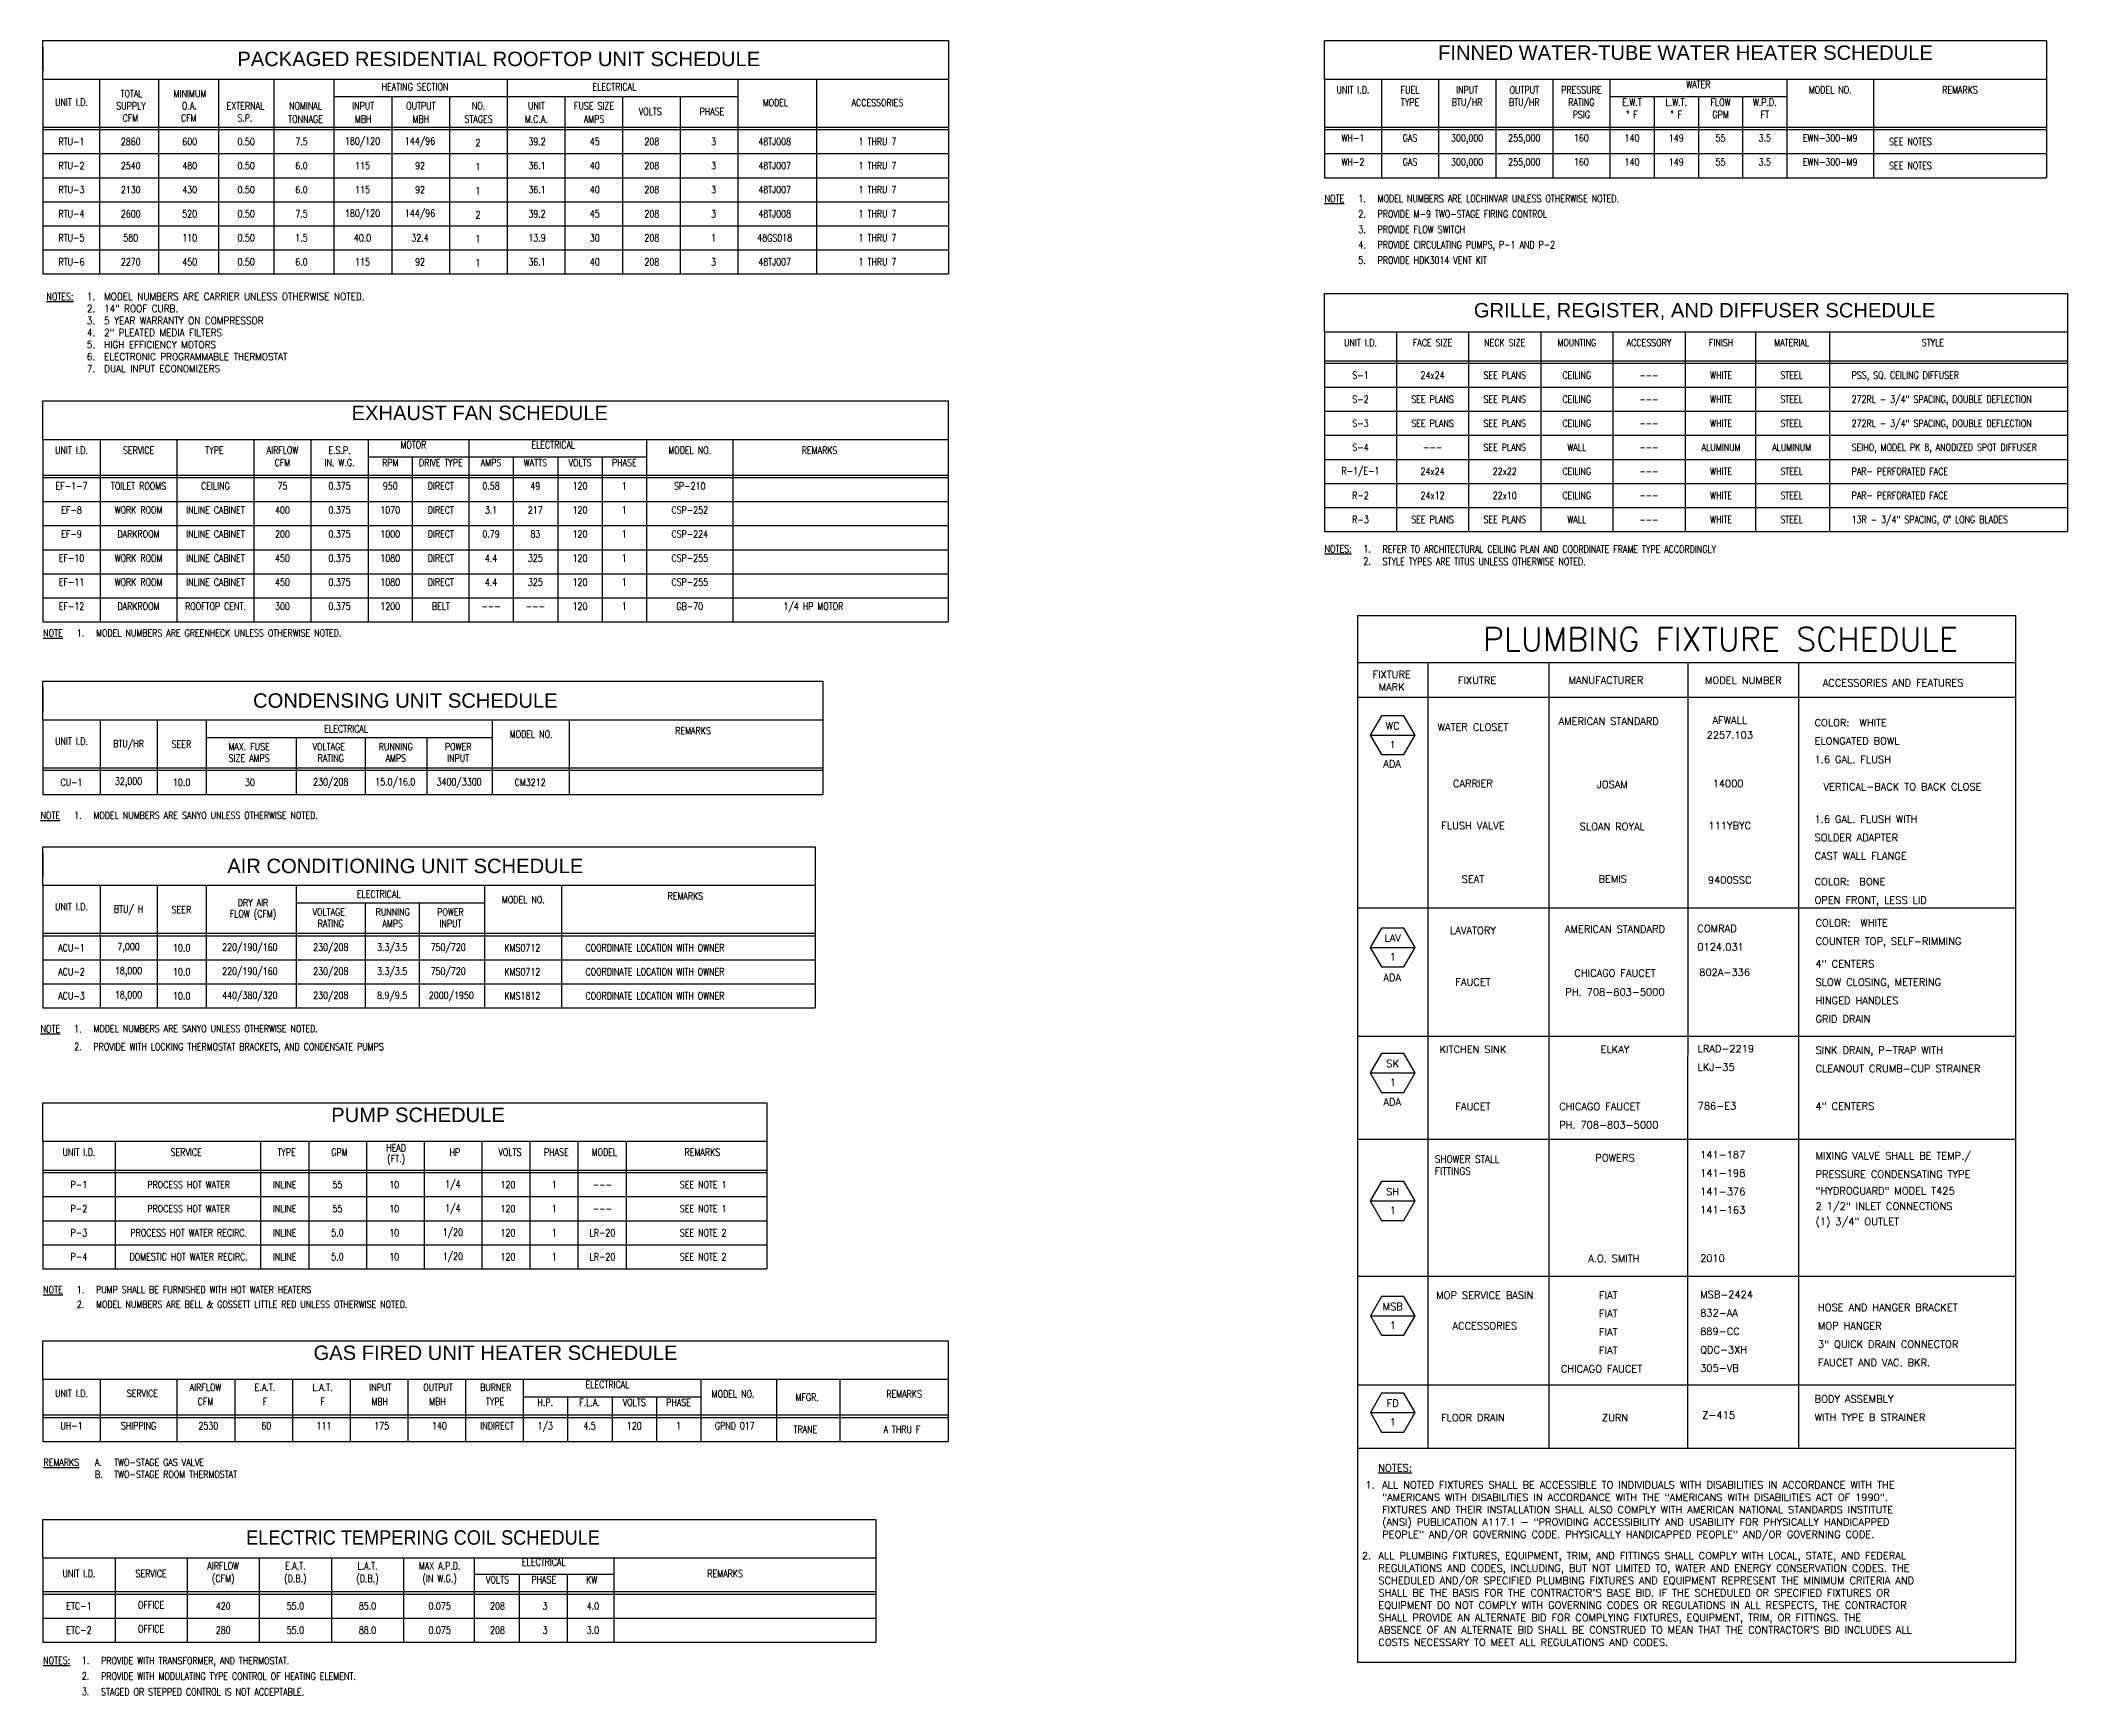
# Model space of a CAD drawing. Extents: x 3.8 to 30.1, y 0.4 to 21.9.
import ezdxf
from ezdxf.enums import TextEntityAlignment as Align

# ---------------------------------------------------------------- set-up
doc = ezdxf.new("R2010")
doc.units = 0
doc.header["$LTSCALE"] = 96
doc.header["$MEASUREMENT"] = 0
for name, color, linetype in [('DETAIL', 3, 'CONTINUOUS'), ('DETAILTX', 1, 'CONTINUOUS'), ('TEXT', 1, 'CONTINUOUS'), ('TEXT_SCHED', 1, 'CONTINUOUS')]:
    doc.layers.add(name, color=color, linetype=linetype)
doc.styles.add('ARIALPS', font='ARIAL.TTF', dxfattribs={"height": 0.1875})
doc.styles.add('BOLD', font='ARIAL.TTF')
doc.styles.add('NARROW', font='SIMPLEX', dxfattribs={"width": 0.8})
doc.styles.add('NOTES', font='simplex', dxfattribs={"height": 15})
doc.styles.add('ROMANSPS', font='romans.shx', dxfattribs={"width": 0.9, "height": 0.09375})
doc.styles.get("Standard").update_dxf_attribs({"font": 'romans.shx', "width": 0.9, "height": 9})
doc.styles.add('SUBTITLES', font='simplex', dxfattribs={"height": 21})
doc.styles.add('TITLES', font='simplex', dxfattribs={"height": 48})

msp = doc.modelspace()

# ---------------------------------------------------------------- texts
at = {"layer": 'DETAILTX', "style": 'BOLD'}
for s, p in [('FINNED WATER-TUBE WATER HEATER SCHEDULE', (25.179, 21.696)), ('EXHAUST FAN SCHEDULE', (9.508, 17.015)), ('PUMP SCHEDULE', (8.705, 7.895)), ('GAS FIRED UNIT HEATER SCHEDULE', (9.712, 4.804))]:
    msp.add_text(s, height=0.1875, dxfattribs=at).set_placement(p, align=Align.CENTER)
at = {"layer": 'DETAILTX', "width": 0.8}
for s, p in [('UNIT I.D.', (20.857, 21.259)), ('FUEL', (21.599, 21.259)), ('INPUT', (22.341, 21.259)), ('OUTPUT', (23.084, 21.259)), ('PRESSURE', (23.826, 21.259)), ('WATER', (25.347, 21.33)), ('MODEL NO.', (27.06, 21.259)), ('REMARKS', (28.748, 21.259)), ('TYPE', (21.599, 21.098)), ('BTU/HR', (22.341, 21.098)), ('BTU/HR', (23.084, 21.098)), ('RATING', (23.826, 21.098)), ('E.W.T', (24.484, 21.098)), ('L.W.T.', (25.06, 21.098)), ('FLOW', (25.635, 21.098)), ('W.P.D.', (26.21, 21.098)), ('PSIG', (23.826, 20.938)), ('%%D F', (24.484, 20.938)), ('%%D F', (25.06, 20.938)), ('GPM', (25.635, 20.938)), ('FT', (26.21, 20.938)), ('REMARKS', (12.28, 12.934)), ('UNIT I.D.', (4.201, 12.796)), ('REMARKS', (12.18, 10.785)), ('UNIT I.D.', (4.201, 10.647)), ('UNIT I.D.', (4.298, 7.457)), ('SERVICE', (5.692, 7.457)), ('TYPE', (6.997, 7.457)), ('GPM', (7.684, 7.457)), ('HEAD', (8.421, 7.514)), ('(FT.)', (8.421, 7.372)), ('HP', (9.184, 7.457)), ('VOLTS', (9.9, 7.457)), ('PHASE', (10.503, 7.457)), ('MODEL', (11.128, 7.457)), ('REMARKS', (12.401, 7.457)), ('AIRFLOW', (6.173, 2.082)), ('E.A.T.', (7.111, 2.082)), ('L.A.T.', (8.048, 2.082)), ('MAX A.P.D.', (8.986, 2.082)), ('ELECTRICAL', (10.34, 2.131)), ('UNIT I.D.', (4.298, 1.982)), ('SERVICE', (5.236, 1.982)), ('(CFM)', (6.173, 1.919)), ('(D.B.)', (7.111, 1.919)), ('(D.B.)', (8.048, 1.919)), ('(IN W.G.)', (8.986, 1.919)), ('VOLTS', (9.738, 1.902)), ('PHASE', (10.34, 1.902)), ('KW', (10.963, 1.902)), ('REMARKS', (12.697, 1.982))]:
    msp.add_text(s, height=0.0938, dxfattribs=at).set_placement(p, align=Align.CENTER)
for s, height, p in [('%%UNOTE', 0.0938, (20.489, 19.847)), ('1.', 0.0938, (20.927, 19.847)), ('MODEL NUMBERS ARE LOCHINVAR UNLESS OTHERWISE NOTED.', 0.09375, (21.177, 19.847)), ('2.', 0.0938, (20.927, 19.647)), ('3.', 0.0938, (20.927, 19.446)), ('PROVIDE M-9 TWO-STAGE FIRING CONTROL', 0.09375, (21.177, 19.647)), ('PROVIDE FLOW SWITCH', 0.09375, (21.177, 19.446)), ('4.', 0.0938, (20.927, 19.246)), ('PROVIDE CIRCULATING PUMPS, P-1 AND P-2', 0.09375, (21.177, 19.246)), ('5.', 0.0938, (20.927, 19.046)), ('PROVIDE HDK3014 VENT KIT', 0.09375, (21.177, 19.046)), ('%%UNOTE', 0.0938, (3.799, 11.834)), ('1.', 0.0938, (4.236, 11.834)), ('MODEL NUMBERS ARE SANYO UNLESS OTHERWISE NOTED.', 0.09375, (4.486, 11.834)), ('%%UNOTE', 0.0938, (3.799, 9.06)), ('1.', 0.0938, (4.236, 9.06)), ('MODEL NUMBERS ARE SANYO UNLESS OTHERWISE NOTED.', 0.09375, (4.486, 9.061)), ('2.', 0.0938, (4.236, 8.83)), ('PROVIDE WITH LOCKING THERMOSTAT BRACKETS, AND CONDENSATE PUMPS', 0.09375, (4.486, 8.827)), ('%%UNOTE', 0.0938, (3.833, 5.67)), ('2.', 0.0938, (4.27, 5.48)), ('1.', 0.0938, (4.27, 5.67)), ('PUMP SHALL BE FURNISHED WITH HOT WATER HEATERS', 0.09375, (4.52, 5.67)), ('MODEL NUMBERS ARE BELL & GOSSETT LITTLE RED UNLESS OTHERWISE NOTED.', 0.09375, (4.52, 5.48)), ('%%UREMARKS', 0.0938, (3.837, 3.427)), ('A.', 0.0938, (4.506, 3.427)), ('TWO-STAGE GAS VALVE', 0.09375, (4.756, 3.427)), ('B.', 0.0938, (4.506, 3.272)), ('TWO-STAGE ROOM THERMOSTAT', 0.09375, (4.756, 3.272)), ('%%UNOTES:', 0.0938, (3.833, 0.854)), ('1.', 0.0938, (4.336, 0.854)), ('PROVIDE WITH TRANSFORMER, AND THERMOSTAT.', 0.09375, (4.586, 0.85)), ('2.', 0.0938, (4.336, 0.652)), ('3.', 0.0938, (4.336, 0.45)), ('STAGED OR STEPPED CONTROL IS NOT ACCEPTABLE.', 0.09375, (4.586, 0.445)), ('PROVIDE WITH MODULATING TYPE CONTROL OF HEATING ELEMENT.', 0.09375, (4.586, 0.648))]:
    msp.add_text(s, height=height, dxfattribs=at).set_placement(p)
at = {"layer": 'DETAILTX', "style": 'NARROW', "width": 0.8}
for s, height, p in [('UNIT I.D.', 0.0938, (4.201, 16.577)), ('SERVICE', 0.0938, (5.073, 16.577)), ('TYPE', 0.0938, (6.059, 16.577)), ('AIRFLOW', 0.0938, (6.943, 16.577)), ('E.S.P.', 0.0938, (7.685, 16.577)), ('MOTOR', 0.0938, (8.645, 16.648)), ('ELECTRICAL', 0.0938, (10.463, 16.648)), ('MODEL NO.', 0.0938, (12.237, 16.577)), ('REMARKS', 0.0938, (13.924, 16.577)), ('CFM', 0.0938, (6.943, 16.416)), ('IN. W.G.', 0.0938, (7.685, 16.416)), ('RPM', 0.0938, (8.344, 16.416)), ('DRIVE TYPE', 0.0938, (9.002, 16.416)), ('AMPS', 0.0938, (9.654, 16.416)), ('WATTS', 0.0938, (10.23, 16.416)), ('VOLTS', 0.0938, (10.811, 16.416)), ('PHASE', 0.0938, (11.387, 16.416)), ('EF-1-7', 0.0938, (4.201, 16.113)), ('TOILET ROOMS', 0.09375, (5.072, 16.113)), ('CEILING', 0.0938, (6.072, 16.113)), ('75', 0.0938, (6.943, 16.113)), ('0.375', 0.0938, (7.685, 16.113)), ('950', 0.0938, (8.344, 16.113)), ('DIRECT', 0.0938, (9.002, 16.113)), ('0.58', 0.0938, (9.654, 16.113)), ('49', 0.0938, (10.23, 16.113)), ('120', 0.0938, (10.811, 16.113)), ('1', 0.0938, (11.387, 16.113)), ('SP-210', 0.0938, (12.237, 16.113)), ('EF-8', 0.0938, (4.201, 15.8)), ('WORK ROOM', 0.0938, (5.072, 15.8)), ('INLINE CABINET', 0.09375, (6.072, 15.8)), ('400', 0.0938, (6.943, 15.8)), ('0.375', 0.0938, (7.685, 15.8)), ('1070', 0.0938, (8.344, 15.8)), ('DIRECT', 0.0938, (9.002, 15.8)), ('3.1', 0.0938, (9.654, 15.8)), ('217', 0.0938, (10.23, 15.8)), ('120', 0.0938, (10.811, 15.8)), ('1', 0.0938, (11.387, 15.8)), ('CSP-252', 0.0938, (12.237, 15.8)), ('EF-9', 0.0938, (4.201, 15.488)), ('DARKROOM', 0.0938, (5.072, 15.488)), ('INLINE CABINET', 0.09375, (6.072, 15.488)), ('200', 0.0938, (6.943, 15.488)), ('0.375', 0.0938, (7.685, 15.488)), ('1000', 0.0938, (8.344, 15.488)), ('DIRECT', 0.0938, (9.002, 15.488)), ('0.79', 0.0938, (9.654, 15.488)), ('83', 0.0938, (10.23, 15.488)), ('120', 0.0938, (10.811, 15.488)), ('1', 0.0938, (11.387, 15.488)), ('CSP-224', 0.0938, (12.237, 15.488)), ('EF-10', 0.0938, (4.201, 15.175)), ('WORK ROOM', 0.0938, (5.072, 15.175)), ('INLINE CABINET', 0.09375, (6.072, 15.175)), ('450', 0.0938, (6.943, 15.175)), ('0.375', 0.0938, (7.685, 15.175)), ('1080', 0.0938, (8.344, 15.175)), ('DIRECT', 0.0938, (9.002, 15.175)), ('4.4', 0.0938, (9.654, 15.175)), ('325', 0.0938, (10.23, 15.175)), ('120', 0.0938, (10.811, 15.175)), ('1', 0.0938, (11.387, 15.175)), ('CSP-255', 0.0938, (12.237, 15.175)), ('EF-11', 0.0938, (4.201, 14.863)), ('WORK ROOM', 0.0938, (5.072, 14.863)), ('INLINE CABINET', 0.09375, (6.072, 14.863)), ('450', 0.0938, (6.943, 14.863)), ('0.375', 0.0938, (7.685, 14.863)), ('1080', 0.0938, (8.344, 14.863)), ('DIRECT', 0.0938, (9.002, 14.863)), ('4.4', 0.0938, (9.654, 14.863)), ('325', 0.0938, (10.23, 14.863)), ('120', 0.0938, (10.811, 14.863)), ('1', 0.0938, (11.387, 14.863)), ('CSP-255', 0.0938, (12.237, 14.863)), ('EF-12', 0.0938, (4.201, 14.55)), ('DARKROOM', 0.0938, (5.072, 14.55)), ('ROOFTOP CENT.', 0.09375, (6.072, 14.55)), ('300', 0.0938, (6.943, 14.55)), ('0.375', 0.0938, (7.685, 14.55)), ('1200', 0.0938, (8.344, 14.55)), ('BELT', 0.0938, (9.002, 14.55)), ('---', 0.0938, (9.654, 14.55)), ('---', 0.0938, (10.23, 14.55)), ('120', 0.0938, (10.811, 14.55)), ('1', 0.0938, (11.387, 14.55)), ('GB-70', 0.0938, (12.237, 14.55)), ('1/4 HP MOTOR', 0.09375, (13.844, 14.55)), ('AIRFLOW', 0.0938, (5.943, 4.401)), ('E.A.T.', 0.0938, (6.715, 4.401)), ('L.A.T.', 0.0938, (7.465, 4.401)), ('INPUT', 0.0938, (8.215, 4.401)), ('OUTPUT', 0.0938, (8.965, 4.401)), ('BURNER', 0.0938, (9.715, 4.401)), ('ELECTRICAL', 0.0938, (11.168, 4.438)), ('UNIT I.D.', 0.0938, (4.201, 4.324)), ('SERVICE', 0.0938, (5.123, 4.324)), ('CFM', 0.0938, (5.943, 4.217)), ('F', 0.0938, (6.715, 4.217)), ('F', 0.0938, (7.465, 4.217)), ('MBH', 0.0938, (8.207, 4.217)), ('MBH', 0.0938, (8.957, 4.217)), ('TYPE', 0.0938, (9.707, 4.217)), ('H.P.', 0.0938, (10.359, 4.206)), ('F.L.A.', 0.0938, (10.934, 4.206)), ('VOLTS', 0.0938, (11.516, 4.206)), ('PHASE', 0.0938, (12.091, 4.206)), ('MODEL NO.', 0.0938, (12.8, 4.316)), ('REMARKS', 0.0938, (15.024, 4.316)), ('UH-1', 0.0938, (4.201, 3.902)), ('SHIPPING', 0.0938, (5.072, 3.902)), ('1/3', 0.0938, (10.359, 3.902)), ('4.5', 0.0938, (10.934, 3.902)), ('120', 0.0938, (11.516, 3.902)), ('1', 0.0938, (12.091, 3.902))]:
    msp.add_text(s, height=height, dxfattribs=at).set_placement(p, align=Align.CENTER)
for s, height, p in [('%%UNOTE', 0.0938, (3.833, 14.203)), ('1.', 0.0938, (4.27, 14.203)), ('MODEL NUMBERS ARE GREENHECK UNLESS OTHERWISE NOTED.', 0.09375, (4.52, 14.203))]:
    msp.add_text(s, height=height, dxfattribs=at).set_placement(p)
at = {"layer": 'DETAILTX', "style": 'BOLD'}
for s, p in [('CONDENSING UNIT SCHEDULE', (8.54, 13.372)), ('AIR CONDITIONING UNIT SCHEDULE', (8.54, 11.223))]:
    msp.add_text(s, height=0.1875, dxfattribs=at).set_placement(p, align=Align.MIDDLE)
at = {"layer": 'DETAILTX', "width": 0.8}
for s, height, p in [('ELECTRICAL', 0.0938, (7.771, 13.005)), ('MODEL NO.', 0.0938, (10.175, 12.934)), ('BTU/HR', 0.0938, (4.943, 12.804)), ('SEER', 0.0938, (5.63, 12.804)), ('SIZE AMPS', 0.0938, (6.51, 12.623)), ('MAX. FUSE', 0.0938, (6.51, 12.773)), ('VOLTAGE ', 0.0938, (7.571, 12.773)), ('RATING', 0.0938, (7.571, 12.623)), ('RUNNING', 0.0938, (8.416, 12.773)), ('AMPS', 0.0938, (8.416, 12.623)), ('POWER', 0.0938, (9.227, 12.773)), ('INPUT', 0.0938, (9.227, 12.623)), ('CU-1', 0.0938, (4.201, 12.309)), ('ELECTRICAL', 0.0938, (8.194, 10.856)), ('MODEL NO.', 0.0938, (10.074, 10.785)), ('BTU/ H', 0.0938, (4.943, 10.655)), ('SEER', 0.0938, (5.63, 10.655)), ('FLOW (CFM)', 0.0938, (6.56, 10.595)), ('DRY AIR', 0.0938, (6.56, 10.746)), ('VOLTAGE ', 0.0938, (7.571, 10.624)), ('RUNNING', 0.0938, (8.376, 10.624)), ('POWER', 0.0938, (9.127, 10.624)), ('RATING', 0.0938, (7.571, 10.474)), ('AMPS', 0.0938, (8.376, 10.474)), ('INPUT', 0.0938, (9.127, 10.474)), ('ACU-1', 0.0938, (4.201, 10.16)), ('ACU-2', 0.0938, (4.201, 9.848)), ('ACU-3', 0.0938, (4.201, 9.535)), ('P-1', 0.0938, (4.298, 7.082)), ('PROCESS HOT WATER', 0.09375, (5.724, 7.082)), ('INLINE', 0.0938, (6.971, 7.082)), ('55', 0.0938, (7.658, 7.082)), ('10', 0.0938, (8.396, 7.082)), ('1/4', 0.0938, (9.158, 7.082)), ('120', 0.0938, (9.874, 7.082)), ('1', 0.0938, (10.477, 7.082)), ('SEE NOTE 1', 0.0938, (12.411, 7.082)), ('---', 0.0938, (11.102, 7.082)), ('P-2', 0.0938, (4.298, 6.77)), ('PROCESS HOT WATER', 0.09375, (5.724, 6.77)), ('INLINE', 0.0938, (6.971, 6.77)), ('55', 0.0938, (7.658, 6.77)), ('10', 0.0938, (8.396, 6.77)), ('1/4', 0.0938, (9.158, 6.77)), ('120', 0.0938, (9.874, 6.77)), ('1', 0.0938, (10.477, 6.77)), ('---', 0.0938, (11.102, 6.77)), ('SEE NOTE 1', 0.0938, (12.411, 6.77)), ('P-3', 0.0938, (4.298, 6.457)), ('PROCESS HOT WATER RECIRC.', 0.09375, (5.724, 6.457)), ('INLINE', 0.0938, (6.971, 6.457)), ('5.0', 0.0938, (7.658, 6.457)), ('10', 0.0938, (8.396, 6.457)), ('1/20', 0.0938, (9.158, 6.457)), ('120', 0.0938, (9.874, 6.457)), ('1', 0.0938, (10.477, 6.457)), ('LR-20', 0.0938, (11.102, 6.457)), ('SEE NOTE 2', 0.0938, (12.411, 6.457)), ('P-4', 0.0938, (4.298, 6.145)), ('DOMESTIC HOT WATER RECIRC.', 0.09375, (5.724, 6.145)), ('INLINE', 0.0938, (6.971, 6.145)), ('5.0', 0.0938, (7.658, 6.145)), ('10', 0.0938, (8.396, 6.145)), ('1/20', 0.0938, (9.158, 6.145)), ('120', 0.0938, (9.874, 6.145)), ('1', 0.0938, (10.477, 6.145)), ('LR-20', 0.0938, (11.102, 6.145)), ('SEE NOTE 2', 0.0938, (12.411, 6.145)), ('ETC-1', 0.0938, (4.298, 1.607)), ('ETC-2', 0.0938, (4.298, 1.294))]:
    msp.add_text(s, height=height, dxfattribs=at).set_placement(p, align=Align.MIDDLE)
at = {"layer": 'DETAILTX', "style": 'NARROW', "width": 0.8}
msp.add_text('MFGR.', height=0.0938, dxfattribs=at).set_placement((13.763, 4.32), align=Align.MIDDLE)
at = {"layer": 'TEXT'}
for s, height, style, p in [('PACKAGED RESIDENTIAL ROOFTOP UNIT SCHEDULE', 0.1875, 'ARIALPS', (9.755, 21.708)), ('WC', 0.0938, 'NOTES', (21.373, 13.042)), ('1', 0.0938, 'NOTES', (21.373, 12.799)), ('ADA', 0.0938, 'NOTES', (21.366, 12.55)), ('LAV', 0.0938, 'NOTES', (21.374, 10.286)), ('1', 0.0938, 'NOTES', (21.374, 10.042)), ('ADA', 0.0938, 'NOTES', (21.367, 9.772)), ('SK', 0.0938, 'NOTES', (21.374, 8.655)), ('1', 0.0938, 'NOTES', (21.374, 8.411)), ('ADA', 0.0938, 'NOTES', (21.367, 8.158)), ('SH', 0.0938, 'NOTES', (21.374, 6.991)), ('1', 0.0938, 'NOTES', (21.374, 6.748)), ('MSB', 0.0938, 'NOTES', (21.374, 5.499)), ('1', 0.0938, 'NOTES', (21.374, 5.255)), ('FD', 0.0938, 'NOTES', (21.374, 4.242)), ('1', 0.0938, 'NOTES', (21.374, 3.998))]:
    msp.add_text(s, height=height, dxfattribs=dict(at, style=style)).set_placement(p, align=Align.MIDDLE)
at = {"layer": 'TEXT', "width": 0.8}
for s, height, p in [('HEATING SECTION', 0.09375, (8.666, 21.346)), ('ELECTRICAL', 0.0938, (11.257, 21.346)), ('SUPPLY', 0.0938, (4.974, 21.098)), ('TOTAL', 0.0938, (4.981, 21.256)), ('MINIMUM', 0.0938, (5.741, 21.256)), ('O.A.', 0.0938, (5.733, 21.098)), ('EXTERNAL', 0.0938, (6.462, 21.098)), ('NOMINAL', 0.0938, (7.243, 21.098)), ('INPUT', 0.0938, (7.992, 21.098)), ('OUTPUT', 0.0938, (8.742, 21.098)), ('NO.', 0.0938, (9.492, 21.098)), ('UNIT', 0.0938, (10.243, 21.098)), ('FUSE SIZE', 0.0938, (10.993, 21.098)), ('MODEL', 0.0938, (13.351, 21.139)), ('ACCESSORIES', 0.09375, (14.677, 21.139)), ('CFM', 0.0938, (4.966, 20.941)), ('CFM', 0.0938, (5.726, 20.941)), ('S.P.', 0.0938, (6.455, 20.941)), ('TONNAGE', 0.0938, (7.243, 20.926)), ('MBH', 0.0938, (7.992, 20.926)), ('MBH', 0.0938, (8.742, 20.926)), ('STAGES', 0.0938, (9.492, 20.926)), ('M.C.A.', 0.0938, (10.243, 20.926)), ('AMPS', 0.0938, (10.993, 20.926)), ('VOLTS', 0.0938, (11.724, 21.024)), ('PHASE', 0.0938, (12.526, 21.024)), ('RTU-1', 0.0938, (4.201, 20.634)), ('2860', 0.0938, (4.971, 20.634)), ('600', 0.0938, (5.738, 20.634)), ('0.50', 0.0938, (6.471, 20.634)), ('7.5', 0.0938, (7.19, 20.634)), ('180/120', 0.0938, (7.984, 20.634)), ('144/96', 0.0938, (8.731, 20.634)), ('2', 0.0938, (9.484, 20.62)), ('39.2', 0.0938, (10.252, 20.634)), ('45', 0.0938, (11.002, 20.634)), ('208', 0.0938, (11.744, 20.634)), ('3', 0.0938, (12.546, 20.634)), ('48TJ008', 0.0938, (13.341, 20.634)), ('1 THRU 7', 0.0938, (14.677, 20.634)), ('RTU-2', 0.0938, (4.201, 20.321)), ('2540', 0.0938, (4.971, 20.321)), ('480', 0.0938, (5.738, 20.321)), ('0.50', 0.0938, (6.471, 20.321)), ('6.0', 0.0938, (7.19, 20.321)), ('115', 0.0938, (7.984, 20.321)), ('92', 0.0938, (8.731, 20.321)), ('1', 0.0938, (9.484, 20.308)), ('36.1', 0.0938, (10.252, 20.321)), ('40', 0.0938, (11.002, 20.321)), ('208', 0.0938, (11.744, 20.321)), ('3', 0.0938, (12.546, 20.321)), ('48TJ007', 0.0938, (13.341, 20.321)), ('1 THRU 7', 0.0938, (14.677, 20.321)), ('RTU-3', 0.0938, (4.201, 20.009)), ('2130', 0.0938, (4.971, 20.009)), ('430', 0.0938, (5.738, 20.009)), ('0.50', 0.0938, (6.471, 20.009)), ('6.0', 0.0938, (7.19, 20.009)), ('115', 0.0938, (7.984, 20.009)), ('92', 0.0938, (8.731, 20.009)), ('1', 0.0938, (9.484, 19.995)), ('36.1', 0.0938, (10.252, 20.009)), ('40', 0.0938, (11.002, 20.009)), ('208', 0.0938, (11.744, 20.009)), ('3', 0.0938, (12.546, 20.009)), ('48TJ007', 0.0938, (13.341, 20.009)), ('1 THRU 7', 0.0938, (14.677, 20.009)), ('180/120', 0.0938, (7.984, 19.696)), ('144/96', 0.0938, (8.731, 19.696)), ('RTU-4', 0.0938, (4.201, 19.696)), ('2600', 0.0938, (4.971, 19.696)), ('520', 0.0938, (5.738, 19.696)), ('0.50', 0.0938, (6.471, 19.696)), ('7.5', 0.0938, (7.19, 19.696)), ('2', 0.0938, (9.484, 19.683)), ('39.2', 0.0938, (10.252, 19.696)), ('45', 0.0938, (11.002, 19.696)), ('208', 0.0938, (11.744, 19.696)), ('3', 0.0938, (12.546, 19.696)), ('48TJ008', 0.0938, (13.341, 19.696)), ('1 THRU 7', 0.0938, (14.677, 19.696)), ('RTU-5', 0.0938, (4.201, 19.384)), ('580', 0.0938, (4.971, 19.384)), ('110', 0.0938, (5.738, 19.384)), ('0.50', 0.0938, (6.471, 19.384)), ('1.5', 0.0938, (7.19, 19.384)), ('40.0', 0.0938, (7.984, 19.384)), ('32.4', 0.0938, (8.731, 19.384)), ('1', 0.0938, (9.484, 19.37)), ('13.9', 0.0938, (10.252, 19.384)), ('30', 0.0938, (11.002, 19.384)), ('208', 0.0938, (11.744, 19.384)), ('1', 0.0938, (12.546, 19.384)), ('48GS018', 0.0938, (13.341, 19.384)), ('1 THRU 7', 0.0938, (14.677, 19.384)), ('RTU-6', 0.0938, (4.201, 19.071)), ('2270', 0.0938, (4.971, 19.071)), ('450', 0.0938, (5.738, 19.071)), ('0.50', 0.0938, (6.471, 19.071)), ('6.0', 0.0938, (7.19, 19.071)), ('115', 0.0938, (7.984, 19.071)), ('92', 0.0938, (8.731, 19.071)), ('1', 0.0938, (9.484, 19.058)), ('36.1', 0.0938, (10.252, 19.071)), ('40', 0.0938, (11.002, 19.071)), ('208', 0.0938, (11.744, 19.071)), ('3', 0.0938, (12.546, 19.071)), ('48TJ007', 0.0938, (13.341, 19.071)), ('1 THRU 7', 0.0938, (14.677, 19.071)), ('24x24', 0.0938, (21.892, 17.599)), ('SEE PLANS', 0.0938, (22.83, 17.599)), ('CEILING', 0.0938, (23.767, 17.599)), ('---', 0.0938, (24.705, 17.599)), ('WHITE', 0.0938, (25.642, 17.599)), ('STEEL', 0.0938, (26.559, 17.599)), ('SEE PLANS', 0.0938, (21.892, 17.286)), ('SEE PLANS', 0.0938, (22.83, 17.286)), ('CEILING', 0.0938, (23.767, 17.286)), ('---', 0.0938, (24.705, 17.286)), ('WHITE', 0.0938, (25.642, 17.286)), ('STEEL', 0.0938, (26.559, 17.286)), ('SEE PLANS', 0.0938, (21.892, 16.974)), ('SEE PLANS', 0.0938, (22.83, 16.974)), ('CEILING', 0.0938, (23.767, 16.974)), ('---', 0.0938, (24.705, 16.974)), ('WHITE', 0.0938, (25.642, 16.974)), ('STEEL', 0.0938, (26.559, 16.974)), ('---', 0.0938, (21.892, 16.661)), ('SEE PLANS', 0.0938, (22.83, 16.661)), ('WALL', 0.0938, (23.767, 16.661)), ('---', 0.0938, (24.705, 16.661)), ('ALUMINUM', 0.0938, (25.642, 16.661)), ('ALUMINUM', 0.0938, (26.559, 16.661)), ('24x24', 0.0938, (21.892, 16.349)), ('22x22', 0.0938, (22.83, 16.349)), ('CEILING', 0.0938, (23.767, 16.349)), ('---', 0.0938, (24.705, 16.349)), ('WHITE', 0.0938, (25.642, 16.349)), ('STEEL', 0.0938, (26.559, 16.349)), ('24x12', 0.0938, (21.892, 16.036)), ('22x10', 0.0938, (22.83, 16.036)), ('CEILING', 0.0938, (23.767, 16.036)), ('WHITE', 0.0938, (25.642, 16.036)), ('STEEL', 0.0938, (26.559, 16.036)), ('---', 0.0938, (24.705, 16.036)), ('32,000', 0.0938, (4.943, 12.309)), ('10.0', 0.0938, (5.633, 12.309)), ('30', 0.0938, (6.52, 12.309)), ('230/208', 0.0938, (7.571, 12.309)), ('15.0/16.0', 0.0938, (8.409, 12.309)), ('3400/3300', 0.0938, (9.239, 12.309)), ('CM3212', 0.0938, (10.162, 12.309)), ('7,000', 0.0938, (4.943, 10.16)), ('10.0', 0.0938, (5.633, 10.16)), ('220/190/160', 0.09375, (6.52, 10.16)), ('230/208', 0.0938, (7.571, 10.16)), ('3.3/3.5', 0.0938, (8.369, 10.16)), ('750/720', 0.0938, (9.097, 10.16)), ('KMS0712', 0.0938, (10.061, 10.16)), ('COORDINATE LOCATION WITH OWNER', 0.09375, (11.785, 10.16)), ('18,000', 0.0938, (4.943, 9.848)), ('10.0', 0.0938, (5.633, 9.848)), ('220/190/160', 0.09375, (6.52, 9.848)), ('230/208', 0.0938, (7.571, 9.848)), ('3.3/3.5', 0.0938, (8.369, 9.848)), ('750/720', 0.0938, (9.097, 9.848)), ('KMS0712', 0.0938, (10.061, 9.848)), ('COORDINATE LOCATION WITH OWNER', 0.09375, (11.785, 9.848)), ('18,000', 0.0938, (4.943, 9.535)), ('10.0', 0.0938, (5.633, 9.535)), ('440/380/320', 0.09375, (6.52, 9.535)), ('230/208', 0.0938, (7.571, 9.535)), ('8.9/9.5', 0.0938, (8.369, 9.535)), ('2000/1950', 0.0938, (9.138, 9.535)), ('KMS1812', 0.0938, (10.061, 9.535)), ('COORDINATE LOCATION WITH OWNER', 0.09375, (11.785, 9.535)), ('TRANE', 0.0938, (13.741, 3.902)), ('A THRU F', 0.0938, (14.995, 3.902)), ('OFFICE', 0.0938, (5.236, 1.622)), ('420', 0.0938, (6.173, 1.607)), ('55.0', 0.0938, (7.111, 1.607)), ('85.0', 0.0938, (8.048, 1.607)), ('0.075', 0.0938, (8.986, 1.607)), ('208', 0.0938, (9.738, 1.607)), ('3', 0.0938, (10.355, 1.607)), ('4.0', 0.0938, (10.978, 1.607)), ('OFFICE', 0.0938, (5.236, 1.31)), ('280', 0.0938, (6.173, 1.294)), ('55.0', 0.0938, (7.111, 1.294)), ('88.0', 0.0938, (8.048, 1.294)), ('0.075', 0.0938, (8.986, 1.294)), ('208', 0.0938, (9.738, 1.294)), ('3', 0.0938, (10.355, 1.294)), ('3.0', 0.0938, (10.978, 1.294))]:
    msp.add_text(s, height=height, dxfattribs=at).set_placement(p, align=Align.MIDDLE)
for s, p in [('UNIT I.D.', (4.201, 21.098)), ('WH-1', (20.857, 20.634)), ('GAS', (21.599, 20.634)), ('300,000', (22.341, 20.634)), ('255,000', (23.084, 20.634)), ('160', (23.826, 20.634)), ('140', (24.484, 20.634)), ('149', (25.06, 20.634)), ('55', (25.635, 20.634)), ('3.5', (26.21, 20.634)), ('EWN-300-M9', (27.06, 20.634)), ('WH-2', (20.857, 20.321)), ('GAS', (21.599, 20.321)), ('300,000', (22.341, 20.321)), ('255,000', (23.084, 20.321)), ('160', (23.826, 20.321)), ('140', (24.484, 20.321)), ('149', (25.06, 20.321)), ('55', (25.635, 20.321)), ('3.5', (26.21, 20.321)), ('EWN-300-M9', (27.06, 20.321))]:
    msp.add_text(s, height=0.0938, dxfattribs=at).set_placement(p, align=Align.CENTER)
for s, height, p in [('SEE NOTES', 0.0938, (27.825, 20.587)), ('SEE NOTES', 0.0938, (27.825, 20.275)), ('%%UNOTES:', 0.0938, (3.876, 18.574)), ('PSS, SQ. CEILING DIFFUSER', 0.09375, (27.339, 17.552)), ('SEIHO, MODEL PK 8, ANODIZED SPOT DIFFUSER', 0.09375, (27.339, 16.615))]:
    msp.add_text(s, height=height, dxfattribs=at).set_placement(p)
at = {"layer": 'TEXT'}
for s, height, style, p in [('PLUMBING FIXTURE SCHEDULE', 0.30465, 'TITLES', (25.631, 14.018)), ('FIXTURE', 0.0938, 'NOTES', (21.361, 13.664)), ('MARK', 0.0938, 'NOTES', (21.361, 13.501)), ('FIXUTRE', 0.0938, 'NOTES', (22.471, 13.588)), ('MANUFACTURER', 0.09375, 'NOTES', (24.146, 13.589)), ('MODEL NUMBER', 0.09375, 'NOTES', (25.931, 13.588)), ('ACCESSORIES AND FEATURES', 0.09375, 'NOTES', (27.878, 13.555)), ('WATER CLOSET', 0.09375, 'NOTES', (22.417, 12.979)), ('2257.103', 0.0938, 'NOTES', (25.755, 12.877)), ('AFWALL', 0.0938, 'NOTES', (25.755, 13.069)), ('CARRIER', 0.0938, 'NOTES', (22.417, 12.247)), ('JOSAM', 0.0938, 'NOTES', (24.228, 12.235)), ('14000', 0.0938, 'NOTES', (25.733, 12.247)), ('VERTICAL-BACK TO BACK CLOSE', 0.09375, 'NOTES', (28, 12.205)), ('FLUSH VALVE', 0.09375, 'NOTES', (22.417, 11.7)), ('SLOAN ROYAL', 0.09375, 'NOTES', (24.228, 11.688)), ('111YBYC', 0.0938, 'NOTES', (25.755, 11.7)), ('SEAT', 0.0938, 'NOTES', (22.417, 11.005)), ('BEMIS', 0.0938, 'NOTES', (24.233, 11.006)), ('9400SSC', 0.0938, 'NOTES', (25.755, 10.993)), ('LAVATORY', 0.0938, 'NOTES', (22.417, 10.338)), ('AMERICAN STANDARD', 0.09375, 'NOTES', (24.263, 10.355)), ('FAUCET', 0.0938, 'NOTES', (22.417, 9.667)), ('CHICAGO FAUCET', 0.09375, 'NOTES', (24.263, 9.784)), ('802A-336', 0.0938, 'NOTES', (25.688, 9.794)), ('PH. 708-803-5000', 0.09375, 'NOTES', (24.263, 9.537)), ('KITCHEN SINK', 0.09375, 'NOTES', (22.417, 8.793)), ('ELKAY', 0.0938, 'NOTES', (24.263, 8.793)), ('FAUCET', 0.0938, 'NOTES', (22.417, 8.051)), ('786-E3', 0.0938, 'NOTES', (25.588, 8.058)), ('POWERS', 0.0938, 'NOTES', (24.263, 7.384)), ('MOP SERVICE BASIN', 0.09375, 'NOTES', (22.571, 5.599)), ('ACCESSORIES', 0.09375, 'NOTES', (22.571, 5.201)), ('FLOOR DRAIN', 0.09375, 'NOTES', (22.417, 4.008)), ('ZURN', 0.0938, 'NOTES', (24.264, 4.008)), ('Z-415', 0.0938, 'NOTES', (25.61, 4.041))]:
    msp.add_text(s, height=height, dxfattribs=dict(at, style=style)).set_placement(p, align=Align.CENTER)
for s, height, style, p in [('AMERICAN STANDARD', 0.09375, 'NOTES', (23.531, 13.056)), ('COLOR:  WHITE', 0.09375, 'NOTES', (26.857, 13.038)), ('ELONGATED BOWL', 0.09375, 'NOTES', (26.857, 12.799)), ('1.6 GAL. FLUSH', 0.09375, 'NOTES', (26.857, 12.56)), ('1.6 GAL. FLUSH WITH', 0.09375, 'NOTES', (26.857, 11.784)), ('SOLDER ADAPTER', 0.09375, 'NOTES', (26.857, 11.545)), ('CAST WALL FLANGE', 0.09375, 'NOTES', (26.857, 11.306)), ('COLOR:  BONE', 0.09375, 'NOTES', (26.857, 10.971)), ('OPEN FRONT, LESS LID', 0.09375, 'NOTES', (26.857, 10.732)), ('COMRAD', 0.0938, 'NOTES', (25.334, 10.363)), ('COLOR:  WHITE', 0.09375, 'NOTES', (26.87, 10.437)), ('COUNTER TOP, SELF-RIMMING', 0.09375, 'NOTES', (26.87, 10.198)), ('0124.031', 0.0938, 'NOTES', (25.334, 10.124)), ('4" CENTERS', 0.0938, 'NOTES', (26.87, 9.905)), ('SLOW CLOSING, METERING', 0.09375, 'NOTES', (26.87, 9.666)), ('HINGED HANDLES', 0.09375, 'NOTES', (26.87, 9.427)), ('GRID DRAIN', 0.0938, 'NOTES', (26.87, 9.188)), ('LRAD-2219', 0.0938, 'NOTES', (25.336, 8.802)), ('SINK DRAIN, P-TRAP WITH ', 0.09375, 'NOTES', (26.87, 8.783)), ('LKJ-35', 0.0938, 'NOTES', (25.336, 8.562)), ('CLEANOUT CRUMB-CUP STRAINER', 0.09375, 'NOTES', (26.87, 8.544)), ('CHICAGO FAUCET', 0.09375, 'NOTES', (23.537, 8.051)), ('PH. 708-803-5000', 0.09375, 'NOTES', (23.537, 7.812)), ('4" CENTERS', 0.0938, 'NOTES', (26.87, 8.055)), ('141-187', 0.0938, 'NOTES', (25.37, 7.424)), ('MIXING VALVE SHALL BE TEMP./', 0.09375, 'NOTES', (26.87, 7.41)), ('141-198', 0.0938, 'NOTES', (25.37, 7.185)), ('PRESSURE CONDENSATING TYPE', 0.09375, 'NOTES', (26.87, 7.171)), ('141-376', 0.0938, 'NOTES', (25.37, 6.946)), ('2 1/2" INLET CONNECTIONS', 0.09375, 'NOTES', (26.87, 6.755)), ('"HYDROGUARD" MODEL T425', 0.09375, 'NOTES', (26.87, 6.954)), ('141-163', 0.0938, 'NOTES', (25.37, 6.707)), ('(1) 3/4" OUTLET', 0.09375, 'NOTES', (26.87, 6.556)), ('A.O. SMITH', 0.0938, 'NOTES', (23.915, 6.075)), ('2010', 0.0938, 'NOTES', (25.37, 6.079)), ('FIAT', 0.0938, 'NOTES', (24.056, 5.599)), ('MSB-2424', 0.0938, 'NOTES', (25.37, 5.608)), ('HOSE AND HANGER BRACKET', 0.09375, 'NOTES', (26.901, 5.44)), ('FIAT', 0.0938, 'NOTES', (24.056, 5.36)), ('832-AA', 0.0938, 'NOTES', (25.37, 5.369)), ('MOP HANGER ', 0.09375, 'NOTES', (26.901, 5.201)), ('FIAT', 0.0938, 'NOTES', (24.056, 5.121)), ('889-CC', 0.0938, 'NOTES', (25.37, 5.129)), ('3" QUICK DRAIN CONNECTOR', 0.09375, 'NOTES', (26.901, 4.962)), ('FIAT', 0.0938, 'NOTES', (24.056, 4.882)), ('QDC-3XH', 0.0938, 'NOTES', (25.37, 4.89)), ('305-VB', 0.0938, 'NOTES', (25.37, 4.651)), ('FAUCET AND VAC. BKR.', 0.09375, 'NOTES', (26.901, 4.723)), ('CHICAGO FAUCET', 0.09375, 'NOTES', (23.56, 4.643)), ('BODY ASSEMBLY', 0.09375, 'NOTES', (26.858, 4.251)), ('WITH TYPE B STRAINER', 0.09375, 'NOTES', (26.858, 4.012)), ('%%uNOTES:', 0.0938, 'SUBTITLES', (21.186, 3.355)), ('1.', 0.0938, 'NOTES', (21.021, 3.134)), ('ALL NOTED FIXTURES SHALL BE ACCESSIBLE TO INDIVIDUALS WITH DISABILITIES IN ACCORDANCE WITH THE  ', 0.09375, 'NOTES', (21.237, 3.134)), ('"AMERICANS WITH DISABILITIES IN ACCORDANCE WITH THE "AMERICANS WITH DISABILITIES ACT OF 1990". ', 0.09375, 'NOTES', (21.237, 2.973)), ('FIXTURES AND THEIR INSTALLATION SHALL ALSO COMPLY WITH AMERICAN NATIONAL STANDARDS INSTITUTE', 0.09375, 'NOTES', (21.237, 2.813)), ('(ANSI) PUBLICATION A117.1 - "PROVIDING ACCESSIBILITY AND USABILITY FOR PHYSICALLY HANDICAPPED', 0.09375, 'NOTES', (21.237, 2.652)), ('PEOPLE" AND/OR GOVERNING CODE. PHYSICALLY HANDICAPPED PEOPLE" AND/OR GOVERNING CODE.', 0.09375, 'NOTES', (21.237, 2.491)), ('2.', 0.0938, 'NOTES', (20.973, 2.214)), ('ALL PLUMBING FIXTURES, EQUIPMENT, TRIM, AND FITTINGS SHALL COMPLY WITH LOCAL, STATE, AND FEDERAL', 0.09375, 'NOTES', (21.188, 2.214)), ('REGULATIONS AND CODES, INCLUDING, BUT NOT LIMITED TO, WATER AND ENERGY CONSERVATION CODES. THE ', 0.09375, 'NOTES', (21.188, 2.053)), ('SCHEDULED AND/OR SPECIFIED PLUMBING FIXTURES AND EQUIPMENT REPRESENT THE MINIMUM CRITERIA AND ', 0.09375, 'NOTES', (21.188, 1.892)), ("SHALL BE THE BASIS FOR THE CONTRACTOR'S BASE BID. IF THE SCHEDULED OR SPECIFIED FIXTURES OR", 0.09375, 'NOTES', (21.188, 1.732)), ('EQUIPMENT DO NOT COMPLY WITH GOVERNING CODES OR REGULATIONS IN ALL RESPECTS, THE CONTRACTOR', 0.09375, 'NOTES', (21.188, 1.571)), ("ABSENCE OF AN ALTERNATE BID SHALL BE CONSTRUED TO MEAN THAT THE CONTRACTOR'S BID INCLUDES ALL", 0.09375, 'NOTES', (21.188, 1.25)), ('SHALL PROVIDE AN ALTERNATE BID FOR COMPLYING FIXTURES, EQUIPMENT, TRIM, OR FITTINGS. THE ', 0.09375, 'NOTES', (21.188, 1.41)), ('COSTS NECESSARY TO MEET ALL REGULATIONS AND CODES.', 0.09375, 'NOTES', (21.188, 1.089))]:
    msp.add_text(s, height=height, dxfattribs=dict(at, style=style)).set_placement(p)
at = {"layer": 'TEXT', "style": 'NARROW', "width": 0.8}
for s, p in [('2530', (5.98, 3.902)), ('60', (6.733, 3.902)), ('111', (7.483, 3.902)), ('175', (8.233, 3.902)), ('140', (8.983, 3.902)), ('INDIRECT', (9.733, 3.902)), ('GPND 017', (12.822, 3.902))]:
    msp.add_text(s, height=0.0938, dxfattribs=at).set_placement(p, align=Align.CENTER)
at = {"layer": 'TEXT', "style": 'ARIALPS', "width": 0.9}
msp.add_text('ELECTRIC TEMPERING COIL SCHEDULE', height=0.1875, dxfattribs=at).set_placement((8.77, 2.498), align=Align.MIDDLE)
at = {"layer": 'TEXT', "char_height": 0.09375, "attachment_point": 1, "style": 'ROMANSPS'}
for s, insert, width in [('1.  MODEL NUMBERS ARE CARRIER UNLESS OTHERWISE NOTED.\\P2.  14" ROOF CURB.\\P3.  5 YEAR WARRANTY ON COMPRESSOR\\P4.  2" PLEATED MEDIA FILTERS\\P5.  HIGH EFFICIENCY MOTORS\\P6.  ELECTRONIC PROGRAMMABLE THERMOSTAT\\P7.  DUAL INPUT ECONOMIZERS', (4.401, 18.668), 4.65169), ('SHOWER STALL FITTINGS', (21.922, 7.461), 1.10938)]:
    msp.add_mtext(s, dxfattribs=dict(at, insert=insert, width=width))
at = {"layer": 'TEXT_SCHED', "style": 'ARIALPS'}
msp.add_text('GRILLE, REGISTER, AND DIFFUSER SCHEDULE', height=0.1875, dxfattribs=at).set_placement((25.426, 18.427), align=Align.MIDDLE)
at = {"layer": 'TEXT_SCHED', "width": 0.8}
for s, p in [('UNIT I.D.', (20.955, 17.974)), ('FACE SIZE', (21.892, 17.974)), ('NECK SIZE', (22.83, 17.974)), ('MOUNTING', (23.767, 17.974)), ('ACCESSORY', (24.705, 17.974)), ('FINISH', (25.642, 17.974)), ('MATERIAL', (26.559, 17.974)), ('STYLE', (28.395, 17.974))]:
    msp.add_text(s, height=0.0938, dxfattribs=at).set_placement(p, align=Align.CENTER)
for s, p in [('S-1', (20.955, 17.599)), ('S-2', (20.955, 17.286)), ('S-3', (20.955, 16.974)), ('S-4', (20.955, 16.661)), ('R-1/E-1', (20.955, 16.349)), ('R-2', (20.955, 16.036)), ('R-3', (20.955, 15.724)), ('SEE PLANS', (21.892, 15.724)), ('SEE PLANS', (22.83, 15.724)), ('WALL', (23.767, 15.724)), ('---', (24.705, 15.724)), ('WHITE', (25.642, 15.724)), ('STEEL', (26.559, 15.724))]:
    msp.add_text(s, height=0.0938, dxfattribs=at).set_placement(p, align=Align.MIDDLE)
for s, height, p in [('272RL - 3/4" SPACING, DOUBLE DEFLECTION', 0.09375, (27.339, 17.24)), ('272RL - 3/4" SPACING, DOUBLE DEFLECTION', 0.09375, (27.339, 16.927)), ('PAR- PERFORATED FACE', 0.09375, (27.339, 16.302)), ('PAR- PERFORATED FACE', 0.09375, (27.339, 15.99)), ('13R - 3/4" SPACING, 0%%D LONG BLADES', 0.09375, (27.339, 15.677)), ('%%UNOTES:', 0.0938, (20.489, 15.296)), ('1.', 0.0938, (20.992, 15.296)), ('REFER TO ARCHITECTURAL CEILING PLAN AND COORDINATE FRAME TYPE ACCORDINGLY', 0.09375, (21.242, 15.291)), ('2.', 0.0938, (20.992, 15.135)), ('STYLE TYPES ARE TITUS UNLESS OTHERWISE NOTED.', 0.09375, (21.242, 15.131))]:
    msp.add_text(s, height=height, dxfattribs=at).set_placement(p)

# ---------------------------------------------------------------- linework, layer by layer
at = {"layer": 'DETAIL'}
for p, q in [((3.83, 21.946), (15.599, 21.946)), ((3.83, 21.446), (3.83, 21.946)), ((15.599, 21.946), (15.599, 21.446)), ((20.486, 21.446), (20.486, 21.946)), ((20.486, 21.946), (29.873, 21.946)), ((29.873, 21.946), (29.873, 21.446)), ((3.83, 21.864), (3.83, 21.552)), ((3.83, 21.446), (15.599, 21.446)), ((3.83, 21.446), (3.83, 18.915)), ((4.565, 21.446), (4.565, 18.915)), ((5.331, 21.446), (5.331, 18.915)), ((6.113, 21.446), (6.113, 18.915)), ((6.831, 21.446), (6.831, 18.915)), ((7.613, 21.446), (7.613, 18.915)), ((9.863, 21.446), (9.863, 18.915)), ((12.863, 21.446), (12.863, 18.915)), ((13.885, 21.446), (13.885, 18.915)), ((15.599, 21.446), (15.599, 18.915)), ((20.486, 21.446), (20.486, 20.165)), ((20.486, 21.446), (29.873, 21.446)), ((21.228, 21.446), (21.228, 20.165)), ((21.97, 21.446), (21.97, 20.165)), ((22.713, 21.446), (22.713, 20.165)), ((23.455, 21.446), (23.455, 20.165)), ((24.197, 21.446), (24.197, 20.165)), ((26.498, 21.446), (26.498, 20.165)), ((27.623, 21.446), (27.623, 20.165)), ((29.873, 21.446), (29.873, 20.165)), ((12.863, 21.214), (7.613, 21.214)), ((8.363, 21.214), (8.363, 18.915)), ((9.113, 21.214), (9.113, 18.915)), ((10.613, 21.214), (10.613, 18.915)), ((11.363, 21.214), (11.363, 18.915)), ((12.113, 21.214), (12.113, 18.915)), ((26.498, 21.214), (24.197, 21.214)), ((24.772, 21.214), (24.772, 20.165)), ((25.347, 21.214), (25.347, 20.165)), ((25.922, 21.214), (25.922, 20.165)), ((3.83, 20.821), (15.599, 20.821)), ((20.486, 20.821), (29.873, 20.821)), ((3.83, 20.79), (15.599, 20.79)), ((20.486, 20.79), (29.873, 20.79)), ((3.83, 20.478), (15.599, 20.478)), ((20.486, 20.478), (29.873, 20.478)), ((3.83, 20.165), (15.599, 20.165)), ((20.486, 20.165), (29.873, 20.165)), ((3.83, 19.853), (15.599, 19.853)), ((3.83, 19.54), (15.599, 19.54)), ((3.83, 19.228), (15.599, 19.228)), ((3.83, 18.915), (15.599, 18.915)), ((20.486, 18.161), (20.486, 18.661)), ((20.486, 18.661), (30.144, 18.661)), ((30.144, 18.661), (30.144, 18.161)), ((20.486, 18.161), (20.486, 15.568)), ((20.486, 18.161), (30.144, 18.161)), ((21.424, 18.161), (21.424, 15.568)), ((22.361, 18.161), (22.361, 15.568)), ((23.299, 18.161), (23.299, 15.568)), ((24.236, 18.161), (24.236, 15.568)), ((25.174, 18.161), (25.174, 15.568)), ((25.174, 18.161), (25.174, 15.568)), ((26.09, 18.161), (26.09, 15.568)), ((27.049, 18.161), (27.049, 15.568)), ((30.144, 18.161), (30.144, 15.568)), ((20.486, 17.786), (30.144, 17.786)), ((20.486, 17.755), (30.144, 17.755)), ((20.486, 17.443), (30.144, 17.443)), ((3.83, 17.265), (15.594, 17.265)), ((3.83, 16.765), (3.83, 17.265)), ((15.594, 17.265), (15.594, 16.765)), ((20.486, 17.13), (30.144, 17.13)), ((3.83, 16.765), (15.594, 16.765)), ((3.83, 16.765), (3.83, 14.394)), ((4.572, 16.765), (4.572, 14.394)), ((5.572, 16.765), (5.572, 14.394)), ((6.572, 16.765), (6.572, 14.394)), ((7.314, 16.765), (7.314, 14.394)), ((8.056, 16.765), (8.056, 15.956)), ((9.367, 16.765), (9.367, 14.394)), ((11.674, 16.765), (11.674, 14.394)), ((12.799, 16.765), (12.799, 14.394)), ((15.594, 16.765), (15.594, 14.394)), ((20.486, 16.818), (30.144, 16.818)), ((10.524, 16.532), (8.056, 16.532)), ((8.056, 16.532), (8.056, 14.394)), ((8.631, 16.532), (8.631, 14.394)), ((9.942, 16.532), (9.942, 14.394)), ((11.674, 16.532), (10.524, 16.532)), ((10.524, 16.532), (10.524, 14.394)), ((11.099, 16.532), (11.099, 14.394)), ((20.486, 16.505), (30.144, 16.505)), ((3.83, 16.3), (15.594, 16.3)), ((3.83, 16.269), (15.594, 16.269)), ((20.486, 16.193), (30.144, 16.193)), ((3.83, 15.956), (15.594, 15.956)), ((20.486, 15.88), (30.144, 15.88)), ((3.83, 15.644), (15.594, 15.644)), ((20.486, 15.568), (30.144, 15.568)), ((3.83, 15.331), (15.594, 15.331)), ((3.83, 15.019), (15.594, 15.019)), ((3.83, 14.706), (15.594, 14.706)), ((3.83, 14.394), (15.594, 14.394)), ((20.916, 14.475), (29.469, 14.475)), ((20.916, 14.475), (20.916, 0.876)), ((29.469, 14.475), (29.467, 0.876)), ((20.916, 13.866), (29.469, 13.866)), ((21.831, 13.866), (21.829, 3.657)), ((23.406, 3.657), (23.408, 13.866)), ((25.209, 13.866), (25.207, 3.657)), ((26.649, 13.866), (26.647, 3.657)), ((3.83, 13.622), (13.967, 13.622)), ((3.83, 13.122), (3.83, 13.622)), ((3.83, 13.539), (3.83, 13.227)), ((13.967, 13.622), (13.967, 13.122)), ((20.916, 13.416), (29.469, 13.416)), ((3.83, 13.122), (13.967, 13.122)), ((3.83, 13.122), (3.83, 12.153)), ((4.572, 13.122), (4.572, 12.153)), ((5.314, 13.122), (5.314, 12.153)), ((5.951, 13.122), (5.951, 12.153)), ((9.667, 13.122), (9.667, 12.153)), ((10.671, 13.122), (10.671, 12.153)), ((13.967, 13.122), (13.967, 12.153)), ((21.083, 12.921), (21.664, 12.921)), ((9.667, 12.889), (5.951, 12.889)), ((7.123, 12.889), (7.123, 12.153)), ((8.019, 12.889), (8.019, 12.153)), ((8.82, 12.889), (8.82, 12.153)), ((3.83, 12.497), (13.967, 12.497)), ((3.83, 12.465), (13.967, 12.465)), ((3.83, 12.153), (13.967, 12.153)), ((3.83, 11.473), (13.866, 11.473)), ((3.83, 10.973), (3.83, 11.473)), ((3.83, 11.39), (3.83, 11.078)), ((13.866, 11.473), (13.866, 10.973)), ((3.83, 10.973), (13.866, 10.973)), ((3.83, 10.973), (3.83, 9.379)), ((4.572, 10.973), (4.572, 9.379)), ((5.314, 10.973), (5.314, 9.379)), ((5.951, 10.973), (5.951, 9.379)), ((7.123, 10.973), (7.123, 9.379)), ((9.567, 10.973), (9.567, 9.379)), ((10.57, 10.973), (10.57, 9.379)), ((13.866, 10.973), (13.866, 9.379)), ((9.567, 10.74), (7.123, 10.74)), ((8.019, 10.74), (8.019, 9.379)), ((8.719, 10.74), (8.719, 9.379)), ((20.916, 10.677), (29.469, 10.677)), ((3.83, 10.348), (13.866, 10.348)), ((3.83, 10.316), (13.866, 10.316)), ((21.083, 10.164), (21.664, 10.164)), ((3.83, 10.004), (13.866, 10.004)), ((3.83, 9.691), (13.866, 9.691)), ((3.83, 9.379), (13.866, 9.379)), ((20.916, 9.012), (29.469, 9.012)), ((21.083, 8.533), (21.664, 8.533)), ((3.83, 8.145), (13.241, 8.145)), ((3.83, 7.645), (3.83, 8.145)), ((13.241, 8.145), (13.241, 7.645)), ((3.83, 7.645), (13.241, 7.645)), ((3.83, 7.645), (3.83, 5.989)), ((4.767, 7.645), (4.767, 5.989)), ((6.659, 7.645), (6.659, 5.989)), ((7.284, 7.645), (7.284, 5.989)), ((7.284, 7.645), (7.284, 5.989)), ((8.034, 7.645), (8.034, 5.989)), ((8.784, 7.645), (8.784, 5.989)), ((9.534, 7.645), (9.534, 5.989)), ((10.159, 7.645), (10.159, 5.989)), ((10.784, 7.645), (10.784, 5.989)), ((11.409, 7.645), (11.409, 5.989)), ((13.241, 7.645), (13.241, 5.989)), ((20.916, 7.671), (29.468, 7.671)), ((3.83, 7.27), (13.241, 7.27)), ((3.83, 7.239), (13.241, 7.239)), ((3.83, 6.926), (13.241, 6.926)), ((21.083, 6.87), (21.664, 6.87)), ((3.83, 6.614), (13.241, 6.614)), ((3.83, 6.301), (13.241, 6.301)), ((3.83, 5.989), (13.241, 5.989)), ((20.916, 5.895), (29.469, 5.895)), ((21.084, 5.377), (21.664, 5.377)), ((3.83, 5.054), (15.594, 5.054)), ((3.83, 4.554), (3.83, 5.054)), ((15.594, 5.054), (15.594, 3.746)), ((3.83, 4.554), (15.594, 4.554)), ((3.83, 4.554), (3.83, 3.746)), ((4.572, 4.554), (4.572, 3.746)), ((5.572, 4.554), (5.572, 3.746)), ((6.322, 4.554), (6.322, 3.746)), ((7.072, 4.554), (7.072, 3.746)), ((7.822, 4.554), (7.822, 3.746)), ((8.572, 4.554), (8.572, 3.746)), ((9.322, 4.554), (9.322, 3.746)), ((10.072, 4.554), (10.072, 3.746)), ((12.379, 4.554), (12.379, 3.746)), ((13.366, 4.554), (13.366, 3.746)), ((14.188, 4.554), (14.188, 3.746)), ((20.916, 4.479), (29.47, 4.479)), ((12.379, 4.322), (10.072, 4.322)), ((10.647, 4.322), (10.647, 3.746)), ((11.229, 4.322), (11.229, 3.746)), ((11.804, 4.322), (11.804, 3.746)), ((3.83, 4.09), (15.594, 4.09)), ((3.83, 4.058), (15.594, 4.058)), ((21.084, 4.12), (21.664, 4.12)), ((3.83, 3.746), (15.594, 3.746)), ((20.916, 3.657), (29.468, 3.657)), ((20.917, 3.657), (29.47, 3.657)), ((3.83, 2.732), (14.656, 2.732)), ((3.83, 2.232), (3.83, 2.732)), ((14.656, 2.732), (14.656, 2.232)), ((3.83, 2.232), (14.656, 2.232)), ((3.83, 2.232), (3.83, 1.138)), ((4.767, 2.232), (4.767, 1.138)), ((5.705, 2.232), (5.705, 1.138)), ((6.642, 2.232), (6.642, 1.138)), ((7.58, 2.232), (7.58, 1.138)), ((8.517, 2.232), (8.517, 1.138)), ((8.517, 2.232), (8.517, 1.138)), ((9.433, 2.232), (9.433, 1.138)), ((11.251, 2.232), (11.251, 1.138)), ((14.656, 2.232), (14.656, 1.138)), ((9.433, 2.022), (11.251, 2.022)), ((10.021, 2.022), (10.021, 1.138)), ((10.643, 2.022), (10.643, 1.138)), ((3.83, 1.794), (14.656, 1.794)), ((3.83, 1.763), (14.656, 1.763)), ((3.83, 1.451), (14.656, 1.451)), ((3.83, 1.138), (14.656, 1.138)), ((20.914, 0.876), (29.468, 0.876))]:
    msp.add_line(p, q, dxfattribs=at)
for points in [[(21.228, 13.172), (21.083, 12.921), (21.228, 12.669), (21.519, 12.669), (21.664, 12.921), (21.519, 13.172)], [(21.229, 10.416), (21.083, 10.164), (21.229, 9.913), (21.519, 9.913), (21.664, 10.164), (21.519, 10.416)], [(21.229, 8.784), (21.083, 8.533), (21.229, 8.281), (21.519, 8.281), (21.664, 8.533), (21.519, 8.784)], [(21.229, 7.121), (21.083, 6.87), (21.229, 6.618), (21.519, 6.618), (21.664, 6.87), (21.519, 7.121)], [(21.229, 5.628), (21.084, 5.377), (21.229, 5.125), (21.519, 5.125), (21.664, 5.377), (21.519, 5.628)], [(21.229, 4.371), (21.084, 4.12), (21.229, 3.868), (21.519, 3.868), (21.664, 4.12), (21.519, 4.371)]]:
    msp.add_lwpolyline(points, close=True, dxfattribs=at)

msp.set_redraw_order([(e.dxf.handle, doc.entitydb.next_handle()) for e in msp.query("TEXT MTEXT ATTDEF DIMENSION ARC_DIMENSION")])  # texts and dimensions are drawn at this point

doc.saveas('drawing.dxf')
